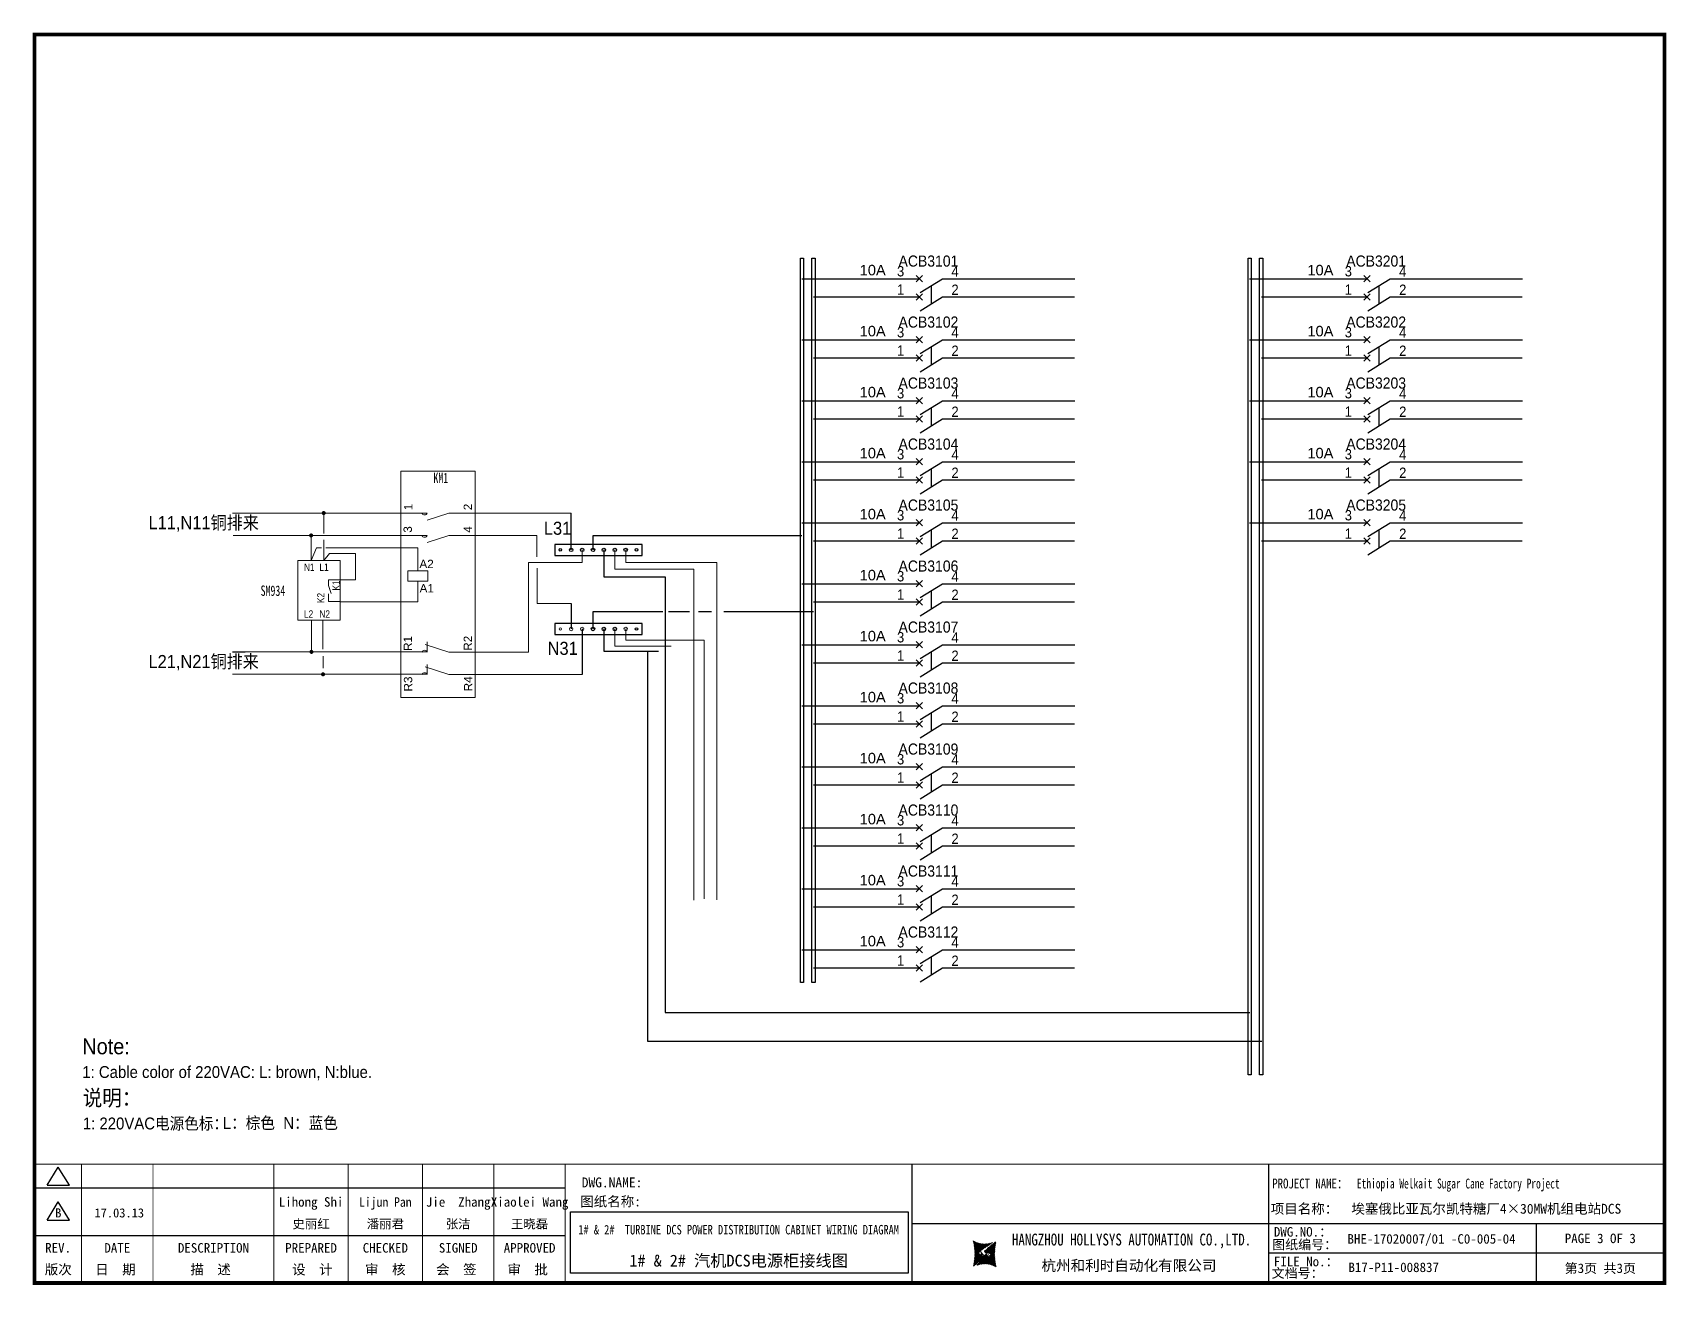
# Model space of a CAD drawing. Extents: x 81444 to 119867, y -54538 to -29386.
# Drawn here: x 101411 to 105536, y -54507 to -51344 of the extents above; entities that cross this region are included whole.
import ezdxf
from ezdxf.enums import TextEntityAlignment as Align
from ezdxf.lldxf.tags import DXFTag

# ---------------------------------------------------------------- set-up
doc = ezdxf.new("R2010")
doc.units = 0
doc.header["$LTSCALE"] = 100
doc.header["$MEASUREMENT"] = 0
doc.linetypes.add('ACAD_ISO02W100', pattern=[15, 12, -3])
for name, color, linetype in [('t', 1, 'Continuous'), ('标准图框及表格', 7, 'Continuous'), ('空气开关', 7, 'Continuous')]:
    doc.layers.add(name, color=color, linetype=linetype)
for name, color, linetype, lineweight in [('注释', 130, 'Continuous', 20), ('粗实线', 7, 'Continuous', 20), ('细实线', 7, 'Continuous', 20)]:
    doc.layers.add(name, color=color, linetype=linetype, lineweight=lineweight)
doc.styles.add('HZ', font='arial.ttf', dxfattribs={"width": 0.7})
doc.styles.get("Standard").update_dxf_attribs({"font": ''})
doc.styles.get('Standard').set_extended_font_data('SimSun')
tags = doc.linetypes.add('CENTER', pattern=[2, 1.25, -0.25, 0.25, -0.25]).pattern_tags.tags
tags[10:11] = [DXFTag(74, 4), DXFTag(75, 0), DXFTag(340, '0'), DXFTag(46, 1.0), DXFTag(50, 0.0), DXFTag(44, 0.0), DXFTag(45, 0.0)]
tags[8:9] = [DXFTag(74, 4), DXFTag(75, 0), DXFTag(340, '0'), DXFTag(46, 1.0), DXFTag(50, 0.0), DXFTag(44, 0.0), DXFTag(45, 0.0)]
tags[6:7] = [DXFTag(74, 4), DXFTag(75, 0), DXFTag(340, '0'), DXFTag(46, 1.0), DXFTag(50, 0.0), DXFTag(44, 0.0), DXFTag(45, 0.0)]
tags[4:5] = [DXFTag(74, 4), DXFTag(75, 0), DXFTag(340, '0'), DXFTag(46, 1.0), DXFTag(50, 0.0), DXFTag(44, 0.0), DXFTag(45, 0.0)]
pattern_1 = [(45, (0, 0), (-0.736262898216564, 0.7362628982165641), [])]

msp = doc.modelspace()

# ---------------------------------------------------------------- texts
at = {"style": 'HZ', "width": 0.9}
for s, p in [('L11,N11铜排来', (101703.3147639873, -52597.8732614037)), ('L31', (102701.65465802, -52611.93380568759)), ('N31', (102711.1727954039, -52915.15529058405)), ('L21,N21铜排来', (101703.3147639873, -52948.42828679676))]:
    msp.add_text(s, height=33, dxfattribs=at).set_placement(p)
at = {"color": 3, "style": 'HZ', "width": 0.9}
for s, height, p in [('Note:', 40, (101536.0626065976, -53923.54601452268)), ('1: Cable color of 220VAC: L: brown, N:blue.', 30, (101536.0626065976, -53983.29145081011)), ('说明：', 40, (101537.4800551794, -54053.43017869872)), ('说明：', 40, (101537.4800551794, -54053.43017869872)), ('1: 220VAC电源色标：', 30, (101537.4800551794, -54113.17561498615)), ('L：棕色', 30, (101891.1363880333, -54111.74399262738)), ('N：蓝色', 30, (102043.7538569212, -54111.74415517827))]:
    msp.add_text(s, height=height, dxfattribs=at).set_placement(p)
at = {"layer": '注释', "color": 0, "style": 'HZ'}
for s, p in [('1', (102369.9332712329, -52549.98225144119)), ('2', (102520.300601193, -52549.98225144119)), ('3', (102368.4473976018, -52606.76239628191)), ('4', (102520.1596252332, -52606.76239628191)), ('R1', (102368.6743366421, -52905.19405081778)), ('R2', (102520.3865642734, -52904.70460721545)), ('R3', (102369.3800564926, -53007.64405704683)), ('R4', (102521.0922841239, -53007.18561742918))]:
    msp.add_text(s, height=21.182, rotation=90, dxfattribs=at).set_placement(p)
for s, p in [('A2', (102387.419216486, -52696.19198817162)), ('A1', (102387.8367654434, -52757.60602733291))]:
    msp.add_text(s, height=21.182, dxfattribs=at).set_placement(p)
at = {"layer": '注释', "color": 0, "style": 'HZ', "width": 0.8}
for s, p in [('N1', (102095.9659475397, -52703.19339248654)), ('L1', (102134.9703001448, -52703.19339248654)), ('L2', (102095.9659475397, -52821.40382471657)), ('N2', (102134.9703001448, -52821.40382471657))]:
    msp.add_text(s, height=18.69, dxfattribs=at).set_placement(p)
for s, p in [('K2', (102147.6944419907, -52784.26200128277)), ('K1', (102186.3348133013, -52752.80351968098))]:
    msp.add_text(s, height=18.69, rotation=90, dxfattribs=at).set_placement(p)
at = {"layer": '注释', "color": 0, "linetype": 'ACAD_ISO02W100', "char_height": 26.166, "width": 74.02057166664528, "attachment_point": 1, "style": 'HZ'}
for s, insert in [('{\\fsimsun|b0|i0|c134|p54;\\C7;KM1}', (102422.7798972982, -52455.41550611259)), ('{\\fsimsun|b0|i0|c134|p54;\\C7;SM934}', (101986.4077028361, -52740.01591879001))]:
    msp.add_mtext(s, dxfattribs=dict(at, insert=insert))
at = {"layer": '空气开关', "style": 'HZ', "width": 0.9}
for s, p in [('3', (103593.476935935, -51959.71461637286)), ('4', (103730.8894355174, -51960.17278080579)), ('3', (104724.0206975917, -51959.71461637286)), ('4', (104861.4331971741, -51960.17278080579)), ('1', (103593.476935935, -52005.82625180436)), ('2', (103730.8894355174, -52006.28441623729)), ('1', (104724.0206975917, -52005.82625180436)), ('2', (104861.4331971741, -52006.28441623729)), ('3', (103593.476935935, -52113.71461637286)), ('4', (103730.8894355174, -52114.17278080579)), ('3', (104724.0206975917, -52113.71461637286)), ('4', (104861.4331971741, -52114.17278080579)), ('1', (103593.476935935, -52159.82625180436)), ('2', (103730.8894355174, -52160.28441623729)), ('1', (104724.0206975917, -52159.82625180436)), ('2', (104861.4331971741, -52160.28441623729)), ('3', (103593.476935935, -52267.71461637286)), ('4', (103730.8894355174, -52268.17278080579)), ('3', (104724.0206975917, -52267.71461637286)), ('4', (104861.4331971741, -52268.17278080579)), ('1', (103593.476935935, -52313.82625180436)), ('2', (103730.8894355174, -52314.28441623729)), ('1', (104724.0206975917, -52313.82625180436)), ('2', (104861.4331971741, -52314.28441623729)), ('3', (103593.476935935, -52421.71461637286)), ('4', (103730.8894355174, -52422.17278080579)), ('3', (104724.0206975917, -52421.71461637286)), ('4', (104861.4331971741, -52422.17278080579)), ('1', (103593.476935935, -52467.82625180436)), ('2', (103730.8894355174, -52468.28441623729)), ('1', (104724.0206975917, -52467.82625180436)), ('2', (104861.4331971741, -52468.28441623729)), ('3', (103593.476935935, -52575.71461637286)), ('4', (103730.8894355174, -52576.17278080579)), ('3', (104724.0206975917, -52575.71461637286)), ('4', (104861.4331971741, -52576.17278080579)), ('1', (103593.476935935, -52621.82625180436)), ('2', (103730.8894355174, -52622.28441623729)), ('1', (104724.0206975917, -52621.82625180436)), ('2', (104861.4331971741, -52622.28441623729)), ('3', (103593.476935935, -52729.71461637286)), ('4', (103730.8894355174, -52730.17278080579)), ('1', (103593.476935935, -52775.82625180436)), ('2', (103730.8894355174, -52776.28441623729)), ('3', (103593.476935935, -52883.71461637289)), ('4', (103730.8894355174, -52884.17278080579)), ('1', (103593.476935935, -52929.82625180436)), ('2', (103730.8894355174, -52930.28441623729)), ('3', (103593.476935935, -53037.71461637289)), ('4', (103730.8894355174, -53038.17278080579)), ('1', (103593.476935935, -53083.82625180436)), ('2', (103730.8894355174, -53084.28441623729)), ('3', (103593.476935935, -53191.71461637289)), ('4', (103730.8894355174, -53192.17278080579)), ('1', (103593.476935935, -53237.82625180436)), ('2', (103730.8894355174, -53238.28441623729)), ('3', (103593.476935935, -53345.71461637289)), ('4', (103730.8894355174, -53346.17278080579)), ('1', (103593.476935935, -53391.82625180436)), ('2', (103730.8894355174, -53392.28441623729)), ('3', (103593.476935935, -53499.71461637289)), ('4', (103730.8894355174, -53500.17278080579)), ('1', (103593.476935935, -53545.82625180436)), ('2', (103730.8894355174, -53546.28441623729)), ('3', (103593.476935935, -53653.71461637289)), ('4', (103730.8894355174, -53654.17278080579)), ('1', (103593.476935935, -53699.82625180436)), ('2', (103730.8894355174, -53700.28441623729))]:
    msp.add_text(s, height=26.00961058081033, dxfattribs=at).set_placement(p)

# ---------------------------------------------------------------- blocks, each defined once
blk = doc.blocks.new('供电端子')
at = {"style": 'HZ', "width": 0.7}
blk.add_attdef('供电端子', (0, 0), '', height=17, dxfattribs=at)
blk = doc.blocks.new('图框')
at = {"layer": '标准图框及表格'}
h = blk.add_hatch(dxfattribs=at)
h.set_pattern_fill('ANSI31', color=5, scale=8.329863809039892, style=0)
h.set_pattern_definition(pattern_1)
edge = h.paths.add_edge_path()
edge.add_arc((2399.257256036391, -2998.153851416566), 55.18534773488954, 238.1092081981581, 291.6531626184834)
edge.add_line((2419.619937407027, -3049.445018414634), (2388.525499730735, -3070.242821799802))
edge.add_arc((2238.907377712399, -3078.328790578547), 135.3602868968974, 346.3915348661821, 374.2500326978034)
edge.add_line((2370.467593623529, -3110.177132109857), (2397.50623789792, -3087.85242802291))
edge.add_line((2391.339199201146, -3080.281448750429), (2396.143986595598, -3080.898839897796))
edge.add_spline(control_points=[(2397.470018868538, -3087.887634953957), (2398.35948137939, -3087.023080631327), (2399.970992452319, -3085.456697735681), (2399.869182150054, -3081.252294174519), (2397.426500162081, -3081.012803431273), (2396.121921064187, -3080.884897048199)], knot_values=[0, 0, 0, 0, 6.844331067525468, 12.40042740766005, 18.76924275352248, 18.76924275352248, 18.76924275352248, 18.76924275352248], weights=[1, 1, 1, 1, 1, 1], degree=3, periodic=0)
edge.add_spline(control_points=[(2388.515363058686, -3070.265433304907), (2387.789374929038, -3070.86905758363), (2386.478198365832, -3071.959237952229), (2385.544096281083, -3073.38263759949), (2385.127199159644, -3074.017912079413)], knot_values=[0, 0, 0, 0, 5.253673658024614, 9.488438564008057, 9.488438564008057, 9.488438564008057, 9.488438564008057], weights=[1, 1, 1, 1, 1], degree=3, periodic=0)
edge.add_spline(control_points=[(2386.272665588534, -3072.281716856574), (2385.721471206634, -3072.905523096015), (2384.632427465753, -3074.386714445929), (2384.912828655535, -3077.72895088909), (2387.858851342782, -3079.895552619193), (2390.185443934519, -3080.145534927004), (2391.314573401905, -3080.266855002868)], knot_values=[10.66597461496156, 10.66597461496156, 10.66597461496156, 10.66597461496156, 18.97770399508879, 28.89455822145742, 41.119553648298, 52.64692538081317, 52.64692538081317, 52.64692538081317, 52.64692538081317], weights=[1, 1, 1, 1, 1, 1, 1], degree=3, periodic=0)
h = blk.add_hatch(dxfattribs=at)
h.set_pattern_fill('ANSI31', color=3, scale=8.329863809039892, style=0)
h.set_pattern_definition(pattern_1)
edge = h.paths.add_edge_path()
edge.add_line((2402.469732125144, -3075.776359090531), (2407.706041465404, -3076.440586092609))
edge.add_spline(control_points=[(2401.044493204623, -3068.769946203269), (2400.155030693568, -3069.634500525768), (2398.543519620813, -3071.200883421574), (2398.645329922932, -3075.40528698259), (2401.088011911052, -3075.644777725895), (2402.392591008975, -3075.772684108895)], knot_values=[0, 0, 0, 0, 6.844331067526932, 12.40042740766158, 18.76924275352342, 18.76924275352342, 18.76924275352342, 18.76924275352342], weights=[1, 1, 1, 1, 1, 1], degree=3, periodic=0)
edge.add_line((2428.046918449632, -3046.480449047325), (2401.008274175249, -3068.805153134272))
edge.add_spline(control_points=[(2412.625169549749, -3083.918607966574), (2413.015644598316, -3083.422785431954), (2413.86377905187, -3082.052674005965), (2413.601683417044, -3078.928630268005), (2410.655660730175, -3076.762028538062), (2408.329068138031, -3076.512046230251), (2407.199938671052, -3076.390726154226)], knot_values=[12.65408913243743, 12.65408913243743, 12.65408913243743, 12.65408913243743, 18.97770399508879, 28.89455822145742, 41.119553648298, 52.64692538081317, 52.64692538081317, 52.64692538081317, 52.64692538081317], weights=[1, 1, 1, 1, 1, 1, 1], degree=3, periodic=0)
edge.add_line((2411.626283690712, -3084.975693399283), (2412.781242849298, -3083.732051979769))
edge.add_line((2410.021343801694, -3086.399138189481), (2411.626283690712, -3084.975693399414))
edge.add_line((2378.894574665755, -3107.212562742519), (2409.989012342048, -3086.414759357351))
edge.add_arc((2399.257256036391, -3158.503729740543), 55.18534773488965, 58.10920819815809, 111.6531626184834)
edge.add_arc((2559.607134360383, -3078.328790578547), 135.360286896897, 166.3915348661823, 194.2500326978024)
at = {"color": 7}
for p, q in [((2215.642035047145, -2851.581424744189), (2215.642035047145, -3151.581424744189)), ((3115.642035047145, -2851.581424744189), (3115.642035047145, -3151.581424744189)), ((0, -2911.581424744189), (1340.158172602998, -2911.581424744189)), ((2215.642035047145, -3001.581424744189), (3115.642035047145, -3001.581424744189)), ((3115.642035047145, -3001.581424744189), (4115.642035047145, -3001.581424744189)), ((3791.785572043125, -3001.581424744189), (3791.785572043125, -3151.581424744189)), ((0, -3031.581424744189), (1340.158172602998, -3031.581424744189)), ((4115.642035047145, -3076.581424744189), (3115.642035047145, -3076.581424744189))]:
    blk.add_line(p, q, dxfattribs=at)
at = {"color": 7, "const_width": 3}
blk.add_lwpolyline([(4115.642035047145, -2851.581424744189), (0, -2851.581424744189)], dxfattribs=at)
at = {"layer": 't', "color": 7}
for p, q in [((31.94938321653171, -2904.992613363662), (59.89920926059131, -2859.122325316828)), ((87.8490353046218, -2904.992613363662), (59.89920926059131, -2859.122325316828)), ((31.94938321653171, -2904.992613363662), (87.8490353046218, -2904.992613363662)), ((31.94938321653171, -2992.977239491032), (59.89920926059131, -2947.106951444141)), ((87.8490353046218, -2992.977239491032), (59.89920926059131, -2947.106951444141)), ((31.94938321653171, -2992.977239491032), (87.8490353046218, -2992.977239491032))]:
    blk.add_line(p, q, dxfattribs=at)
at = {"layer": 't', "color": 7, "const_width": 9.61519705431492}
blk.add_lwpolyline([(4115.642035047145, -3151.581424744189), (4115.642035047145, 0), (0, 0), (0, -3151.581424744189)], close=True, dxfattribs=at)
at = {"layer": 't', "color": 7, "const_width": 2.40379926357873}
for points in [[(118.7653193609731, -2852.783324375967), (118.7653193609731, -3151.581424744189)], [(299.0502641293569, -2852.783324375967), (299.0502641293569, -3151.581424744189)], [(604.3883150879992, -2852.783324375967), (604.3883150879992, -3156.41304604568)], [(791.9882990770857, -2852.783324375967), (791.9882990770857, -3156.41304604568)], [(979.588283066143, -2852.783324375967), (979.588283066143, -3156.41304604568)], [(1159.873227834585, -2852.783324375967), (1159.873227834585, -3156.41304604568)], [(1340.158172602998, -2852.783324375967), (1340.158172602998, -3156.41304604568)]]:
    blk.add_lwpolyline(points, dxfattribs=at)
at = {"color": 7, "linetype": 'CENTER'}
for s, height, p in [('图纸编号：', 24, (3125.2212882557, -3066.664538382978)), ('杭州和利时自动化有限公司', 27, (2542.549152440595, -3121.114498389041)), ('文档号：', 24, (3124.032392707933, -3138.728717091954))]:
    blk.add_text(s, height=height, dxfattribs=at).set_placement(p)
at = {"color": 7, "flags": 8}
for tag, p, height in [('DWG.NAME:', (1381.636459220965, -2910.37952511241), 25), ('PROJECTNAME:', (3125.480185663539, -2912.807924402037), 24), ('PROJECTNAME：', (3339.10867075545, -2913.108539231762), 25), ('DWG.NO.:', (3128.186172261583, -3030.402470643486), 24), ('图纸编号', (3315.362718925957, -3052.404678158069), 24), ('FILENO.:', (3128.672545599984, -3106.104124450346), 24), ('文档号', (3317.726365529132, -3124.132485953713), 24)]:
    blk.add_attdef(tag, p, '', height=height, dxfattribs=at)
for tag, height, p in [('A', 23, (59.89920926059131, -2974.881554149018)), ('设计时间', 23, (213.8658221408186, -2974.881554149018)), ('RENLIU', 24, (698.1883070825425, -2950.380597809435)), ('SHUFENWANG', 24, (885.7882910716289, -2950.380597809435)), ('FANGHOU', 24, (1069.730755450379, -2950.380597809435)), ('DANDANLI', 24, (1250.015700218792, -2950.380597809435)), ('刘仁', 23, (698.1883070825425, -3002.188376027443)), ('王姝芬', 23, (885.7882910716289, -3002.188376027443)), ('侯方', 23, (1069.730755450379, -3002.188376027443)), ('李丹丹', 23, (1250.015700218792, -3002.188376027443)), ('#10STATIONONTROLCABINETCOVER', 30, (1777.900103825072, -3017.182374560078)), ('REV.', 24, (59.38265968048654, -3063.048954873535)), ('DATE', 24, (208.907791745165, -3063.048954873535)), ('DESCRIPTION', 24, (451.7192896086781, -3063.048954873535)), ('PREPARED', 24, (698.1883070825425, -3063.048954873535)), ('CHECKED', 24, (885.7882910716144, -3063.048954873535)), ('SIGNED', 24, (1069.730755450364, -3063.048954873535)), ('APPROVED', 24, (1250.015700218792, -3063.048954873535)), ('PAGEXOFX', 24, (3953.713803545135, -3039.081424744189)), ('图纸名称', 30, (1777.900103825072, -3094.695064044037)), ('第几页共几页', 24, (3953.713803545135, -3114.081424744189))]:
    blk.add_attdef(tag, text='', height=height, dxfattribs=at).set_placement(p, align=Align.MIDDLE)
for tag, p in [('图纸名称:', (1377.81237181677, -2965.923337057193)), ('项目名称：', (3121.562334825969, -2984.305160940257)), ('项目名称：', (3325.036680579346, -2984.305160940257))]:
    blk.add_attdef(tag, text='', height=25, dxfattribs=at).set_placement(p, align=Align.BOTTOM_LEFT)
at = {"color": 7, "width": 0.8, "flags": 8}
blk.add_attdef('HANGZHOUHOLLYSYSAUTOMATIONCO.,LTD.', text='', height=24, dxfattribs=at).set_placement((2770.082304289484, -3045.714803244191), align=Align.MIDDLE)
at = {"layer": 't', "color": 7}
for s, p in [('版次', (59.89920926059131, -3117.600441270843)), ('日  期', (204.1999693705875, -3117.600441270843)), ('描  述', (444.4895954714448, -3117.600441270843)), ('设  计', (701.4970341851513, -3117.600441270843)), ('审  核', (885.5947788425256, -3117.600441270843)), ('会  签', (1065.022933075787, -3117.600441270843)), ('审  批', (1245.3078778442, -3117.600441270843))]:
    blk.add_text(s, height=25, dxfattribs=at).set_placement(p, align=Align.MIDDLE_CENTER)
at = {"layer": '标准图框及表格', "color": 5, "style": 'HZ'}
for s, p in [('pgqh', (2373.884875617339, -3059.677228196226)), ('hollilas', (2374.051901626051, -3085.968484618272))]:
    blk.add_text(s, height=5.205656721233694, dxfattribs=at).set_placement(p)
at = {"layer": '标准图框及表格', "color": 3, "style": 'HZ'}
for s, height, p in [('auto', 8.676094535389492, (2400.907127263781, -3074.200036411981)), ('hollysys', 4.338047267694746, (2402.5381050141, -3099.731461394062))]:
    blk.add_text(s, height=height, dxfattribs=at).set_placement(p)

# ---------------------------------------------------------------- linework, layer by layer
at = {"color": 43}
for p, q in [((103353.2220904838, -51965.40957869508), (103649.886704113, -51965.40957869508)), ((103708.4404354242, -51965.40957869508), (104042.1358975704, -51965.40957869508)), ((104483.7658521405, -51965.40957869508), (104780.4304657697, -51965.40957869508)), ((104838.9841970809, -51965.40957869508), (105172.6796592271, -51965.40957869508)), ((103353.2220904838, -52119.40957869508), (103649.886704113, -52119.40957869508)), ((103708.4404354242, -52119.40957869508), (104042.1358975704, -52119.40957869508)), ((104483.7658521405, -52119.40957869508), (104780.4304657697, -52119.40957869508)), ((104838.9841970809, -52119.40957869508), (105172.6796592271, -52119.40957869508)), ((103353.2220904838, -52273.40957869508), (103649.886704113, -52273.40957869508)), ((103708.4404354242, -52273.40957869508), (104042.1358975704, -52273.40957869508)), ((104483.7658521405, -52273.40957869508), (104780.4304657697, -52273.40957869508)), ((104838.9841970809, -52273.40957869508), (105172.6796592271, -52273.40957869508)), ((103353.2220904838, -52427.40957869508), (103649.886704113, -52427.40957869508)), ((103708.4404354242, -52427.40957869508), (104042.1358975704, -52427.40957869508)), ((104483.7658521405, -52427.40957869508), (104780.4304657697, -52427.40957869508)), ((104838.9841970809, -52427.40957869508), (105172.6796592271, -52427.40957869508)), ((102770.7720904837, -52650.15957869508), (102770.7720904837, -52557.36795271595)), ((103353.2220904838, -52581.40957869508), (103649.886704113, -52581.40957869508)), ((103708.4404354242, -52581.40957869508), (104042.1358975704, -52581.40957869508)), ((104483.7658521405, -52581.40957869508), (104780.4304657697, -52581.40957869508)), ((104838.9841970809, -52581.40957869508), (105172.6796592271, -52581.40957869508)), ((102825.7720904837, -52650.15957869508), (102825.7720904837, -52613.85957869509)), ((102825.7720904837, -52613.85957869509), (102997.982213378, -52613.85957869509)), ((102970.482213378, -52613.85957869509), (103353.2220904838, -52613.85957869509)), ((102853.2720904837, -52650.15957869508), (102853.2720904837, -52717.97825633764)), ((102853.2720904837, -52717.97825633764), (102984.7335918425, -52717.97825633764)), ((102967.754556003, -52717.97825633764), (103007.8220904838, -52717.97825633764)), ((103007.8220904838, -52717.97825633764), (103007.8220904838, -53086.85957869509)), ((103353.2220904838, -52735.40957869508), (103649.886704113, -52735.40957869508)), ((103708.4404354242, -52735.40957869508), (104042.1358975704, -52735.40957869508)), ((101915.4769849664, -52907.63635492433), (101947.6852952714, -52907.63635492433)), ((103353.2220904838, -52889.40957869508), (103649.886704113, -52889.40957869508)), ((103708.4404354242, -52889.40957869508), (104042.1358975704, -52889.40957869508)), ((103353.2220904838, -53043.40957869508), (103649.886704113, -53043.40957869508)), ((103708.4404354242, -53043.40957869508), (104042.1358975704, -53043.40957869508)), ((103007.8220904838, -53086.85957869509), (103007.8220904838, -53817.6823253989)), ((103353.2220904838, -53197.40957869508), (103649.886704113, -53197.40957869508)), ((103708.4404354242, -53197.40957869508), (104042.1358975704, -53197.40957869508)), ((103353.2220904838, -53351.40957869508), (103649.886704113, -53351.40957869508)), ((103708.4404354242, -53351.40957869508), (104042.1358975704, -53351.40957869508)), ((103353.2220904838, -53505.40957869508), (103649.886704113, -53505.40957869508)), ((103708.4404354242, -53505.40957869508), (104042.1358975704, -53505.40957869508)), ((103353.2220904838, -53659.40957869508), (103649.886704113, -53659.40957869508)), ((103708.4404354242, -53659.40957869508), (104042.1358975704, -53659.40957869508)), ((103007.8220904838, -53817.6823253989), (104484.6548201218, -53817.6823253989))]:
    msp.add_line(p, q, dxfattribs=at)
at = {"color": 6}
for p, q in [((103657.9785829603, -51973.50145754241), (103641.7948252656, -51957.31769984774)), ((103641.7948252656, -51973.50145754241), (103657.9785829603, -51957.31769984774)), ((103651.968760488, -52000.19756487271), (103708.4404354242, -51965.40957869508)), ((104788.5223446171, -51973.50145754241), (104772.3385869224, -51957.31769984774)), ((104772.3385869224, -51973.50145754241), (104788.5223446171, -51957.31769984774)), ((104782.5125221448, -52000.19756487271), (104838.9841970809, -51965.40957869508)), ((103641.7948252656, -52019.61309297392), (103657.9785829603, -52003.42933527924)), ((103657.9785829603, -52019.61309297392), (103641.7948252656, -52003.42933527924)), ((103651.968760488, -52046.30920030421), (103708.4404354242, -52011.52121412658)), ((104772.3385869224, -52019.61309297392), (104788.5223446171, -52003.42933527924)), ((104788.5223446171, -52019.61309297392), (104772.3385869224, -52003.42933527924)), ((104782.5125221448, -52046.30920030421), (104838.9841970809, -52011.52121412658)), ((103657.9785829603, -52127.50145754241), (103641.7948252656, -52111.31769984774)), ((103641.7948252656, -52127.50145754241), (103657.9785829603, -52111.31769984774)), ((103651.968760488, -52154.19756487271), (103708.4404354242, -52119.40957869508)), ((104788.5223446171, -52127.50145754241), (104772.3385869224, -52111.31769984774)), ((104772.3385869224, -52127.50145754241), (104788.5223446171, -52111.31769984774)), ((104782.5125221448, -52154.19756487271), (104838.9841970809, -52119.40957869508)), ((103657.9785829603, -52173.61309297392), (103641.7948252656, -52157.42933527924)), ((103641.7948252656, -52173.61309297392), (103657.9785829603, -52157.42933527924)), ((103651.968760488, -52200.30920030421), (103708.4404354242, -52165.52121412658)), ((104788.5223446171, -52173.61309297392), (104772.3385869224, -52157.42933527924)), ((104772.3385869224, -52173.61309297392), (104788.5223446171, -52157.42933527924)), ((104782.5125221448, -52200.30920030421), (104838.9841970809, -52165.52121412658)), ((103641.7948252656, -52281.50145754241), (103657.9785829603, -52265.31769984774)), ((103657.9785829603, -52281.50145754241), (103641.7948252656, -52265.31769984774)), ((104772.3385869224, -52281.50145754241), (104788.5223446171, -52265.31769984774)), ((104788.5223446171, -52281.50145754241), (104772.3385869224, -52265.31769984774)), ((103651.968760488, -52308.19756487271), (103708.4404354242, -52273.40957869508)), ((104782.5125221448, -52308.19756487271), (104838.9841970809, -52273.40957869508)), ((103641.7948252656, -52327.61309297392), (103657.9785829603, -52311.42933527924)), ((103657.9785829603, -52327.61309297392), (103641.7948252656, -52311.42933527924)), ((103651.968760488, -52354.30920030421), (103708.4404354242, -52319.52121412658)), ((104772.3385869224, -52327.61309297392), (104788.5223446171, -52311.42933527924)), ((104788.5223446171, -52327.61309297392), (104772.3385869224, -52311.42933527924)), ((104782.5125221448, -52354.30920030421), (104838.9841970809, -52319.52121412658)), ((103657.9785829603, -52435.50145754241), (103641.7948252656, -52419.31769984774)), ((103641.7948252656, -52435.50145754241), (103657.9785829603, -52419.31769984774)), ((103651.968760488, -52462.19756487271), (103708.4404354242, -52427.40957869508)), ((104788.5223446171, -52435.50145754241), (104772.3385869224, -52419.31769984774)), ((104772.3385869224, -52435.50145754241), (104788.5223446171, -52419.31769984774)), ((104782.5125221448, -52462.19756487271), (104838.9841970809, -52427.40957869508)), ((103657.9785829603, -52481.61309297392), (103641.7948252656, -52465.42933527924)), ((103641.7948252656, -52481.61309297392), (103657.9785829603, -52465.42933527924)), ((104788.5223446171, -52481.61309297392), (104772.3385869224, -52465.42933527924)), ((104772.3385869224, -52481.61309297392), (104788.5223446171, -52465.42933527924)), ((103651.968760488, -52508.30920030421), (103708.4404354242, -52473.52121412658)), ((104782.5125221448, -52508.30920030421), (104838.9841970809, -52473.52121412658)), ((103641.7948252656, -52589.50145754241), (103657.9785829603, -52573.31769984774)), ((103657.9785829603, -52589.50145754241), (103641.7948252656, -52573.31769984774)), ((103651.968760488, -52616.19756487271), (103708.4404354242, -52581.40957869508)), ((104772.3385869224, -52589.50145754241), (104788.5223446171, -52573.31769984774)), ((104788.5223446171, -52589.50145754241), (104772.3385869224, -52573.31769984774)), ((104782.5125221448, -52616.19756487271), (104838.9841970809, -52581.40957869508)), ((103641.7948252656, -52635.61309297392), (103657.9785829603, -52619.42933527924)), ((103657.9785829603, -52635.61309297392), (103641.7948252656, -52619.42933527924)), ((103651.968760488, -52662.30920030421), (103708.4404354242, -52627.52121412658)), ((104772.3385869224, -52635.61309297392), (104788.5223446171, -52619.42933527924)), ((104788.5223446171, -52635.61309297392), (104772.3385869224, -52619.42933527924)), ((104782.5125221448, -52662.30920030421), (104838.9841970809, -52627.52121412658)), ((103657.9785829603, -52743.50145754241), (103641.7948252656, -52727.31769984774)), ((103641.7948252656, -52743.50145754241), (103657.9785829603, -52727.31769984774)), ((103651.968760488, -52770.19756487271), (103708.4404354242, -52735.40957869508)), ((103657.9785829603, -52789.61309297392), (103641.7948252656, -52773.42933527924)), ((103641.7948252656, -52789.61309297392), (103657.9785829603, -52773.42933527924)), ((103651.968760488, -52816.30920030421), (103708.4404354242, -52781.52121412658)), ((103657.9785829603, -52897.50145754241), (103641.7948252656, -52881.31769984774)), ((103641.7948252656, -52897.50145754241), (103657.9785829603, -52881.31769984774)), ((103651.968760488, -52924.19756487271), (103708.4404354242, -52889.40957869508)), ((103657.9785829603, -52943.61309297392), (103641.7948252656, -52927.42933527924)), ((103641.7948252656, -52943.61309297392), (103657.9785829603, -52927.42933527924)), ((103651.968760488, -52970.30920030421), (103708.4404354242, -52935.52121412658)), ((103641.7948252656, -53051.50145754241), (103657.9785829603, -53035.31769984774)), ((103657.9785829603, -53051.50145754241), (103641.7948252656, -53035.31769984774)), ((103651.968760488, -53078.19756487271), (103708.4404354242, -53043.40957869508)), ((103641.7948252656, -53097.61309297392), (103657.9785829603, -53081.42933527924)), ((103657.9785829603, -53097.61309297392), (103641.7948252656, -53081.42933527924)), ((103651.968760488, -53124.30920030421), (103708.4404354242, -53089.52121412658)), ((103657.9785829603, -53205.50145754241), (103641.7948252656, -53189.31769984774)), ((103641.7948252656, -53205.50145754241), (103657.9785829603, -53189.31769984774)), ((103651.968760488, -53232.19756487271), (103708.4404354242, -53197.40957869508)), ((103657.9785829603, -53251.61309297392), (103641.7948252656, -53235.42933527924)), ((103641.7948252656, -53251.61309297392), (103657.9785829603, -53235.42933527924)), ((103651.968760488, -53278.30920030421), (103708.4404354242, -53243.52121412658)), ((103657.9785829603, -53359.50145754241), (103641.7948252656, -53343.31769984774)), ((103641.7948252656, -53359.50145754241), (103657.9785829603, -53343.31769984774)), ((103651.968760488, -53386.19756487271), (103708.4404354242, -53351.40957869508)), ((103657.9785829603, -53405.61309297392), (103641.7948252656, -53389.42933527924)), ((103641.7948252656, -53405.61309297392), (103657.9785829603, -53389.42933527924)), ((103651.968760488, -53432.30920030421), (103708.4404354242, -53397.52121412658)), ((103657.9785829603, -53513.50145754241), (103641.7948252656, -53497.31769984774)), ((103641.7948252656, -53513.50145754241), (103657.9785829603, -53497.31769984774)), ((103657.9785829603, -53559.61309297392), (103641.7948252656, -53543.42933527924)), ((103641.7948252656, -53559.61309297392), (103657.9785829603, -53543.42933527924)), ((103651.968760488, -53540.19756487271), (103708.4404354242, -53505.40957869508)), ((103651.968760488, -53586.30920030421), (103708.4404354242, -53551.52121412658)), ((103641.7948252656, -53667.50145754241), (103657.9785829603, -53651.31769984774)), ((103657.9785829603, -53667.50145754241), (103641.7948252656, -53651.31769984774)), ((103651.968760488, -53694.19756487271), (103708.4404354242, -53659.40957869508)), ((103641.7948252656, -53713.61309297392), (103657.9785829603, -53697.42933527924)), ((103657.9785829603, -53713.61309297392), (103641.7948252656, -53697.42933527924)), ((103651.968760488, -53740.30920030421), (103708.4404354242, -53705.52121412658))]:
    msp.add_line(p, q, dxfattribs=at)
at = {"color": 5}
for p, q in [((103382.9220904838, -52011.52121412658), (103649.886704113, -52011.52121412658)), ((103708.4404354242, -52011.52121412658), (104041.5462479052, -52011.52121412658)), ((104513.4658521405, -52011.52121412658), (104780.4304657697, -52011.52121412658)), ((104838.9841970809, -52011.52121412658), (105172.090009562, -52011.52121412658)), ((103382.9220904838, -52165.52121412658), (103649.886704113, -52165.52121412658)), ((103708.4404354242, -52165.52121412658), (104041.5462479052, -52165.52121412658)), ((104513.4658521405, -52165.52121412658), (104780.4304657697, -52165.52121412658)), ((104838.9841970809, -52165.52121412658), (105172.090009562, -52165.52121412658)), ((103382.9220904838, -52319.52121412658), (103649.886704113, -52319.52121412658)), ((103708.4404354242, -52319.52121412658), (104041.5462479052, -52319.52121412658)), ((104513.4658521405, -52319.52121412658), (104780.4304657697, -52319.52121412658)), ((104838.9841970809, -52319.52121412658), (105172.090009562, -52319.52121412658)), ((103382.9220904838, -52473.52121412658), (103649.886704113, -52473.52121412658)), ((103708.4404354242, -52473.52121412658), (104041.5462479052, -52473.52121412658)), ((104513.4658521405, -52473.52121412658), (104780.4304657697, -52473.52121412658)), ((104838.9841970809, -52473.52121412658), (105172.090009562, -52473.52121412658)), ((103382.9220904838, -52627.52121412658), (103649.886704113, -52627.52121412658)), ((103708.4404354242, -52627.52121412658), (104041.5462479052, -52627.52121412658)), ((104513.4658521405, -52627.52121412658), (104780.4304657697, -52627.52121412658)), ((104838.9841970809, -52627.52121412658), (105172.090009562, -52627.52121412658)), ((102770.7720904837, -52785.45300757098), (102770.7720904837, -52849.8095786951)), ((103382.9220904838, -52781.52121412658), (103649.886704113, -52781.52121412658)), ((103708.4404354242, -52781.52121412658), (104041.5462479052, -52781.52121412658)), ((102825.7720904837, -52849.8095786951), (102825.7720904837, -52805.25957869508)), ((102825.7720904837, -52805.25957869508), (102944.192809944, -52805.25957869508)), ((102916.692809944, -52805.25957869508), (103002.3220904838, -52805.25957869508)), ((103016.6220904838, -52805.25957869508), (103069.6527209796, -52805.25957869508)), ((103092.3241589012, -52805.25957869508), (103125.413492353, -52805.25957869508)), ((103155.9632549524, -52805.25957869508), (103382.9220904838, -52805.25957869508)), ((102798.2720904837, -52849.8095786951), (102798.2720904837, -52964.47721292447)), ((102853.2720904837, -52849.8095786951), (102853.2720904837, -52906.13189989119)), ((102853.2720904837, -52906.13189989119), (102990.7720904837, -52906.13189989119)), ((102963.2720904837, -52906.13189989119), (102963.2720904837, -53086.3095786951)), ((103382.9220904838, -52935.52121412658), (103649.886704113, -52935.52121412658)), ((103708.4404354242, -52935.52121412658), (104041.5462479052, -52935.52121412658)), ((102963.2720904837, -53086.3095786951), (102963.2720904837, -53890.38031647337)), ((103382.9220904838, -53089.52121412658), (103649.886704113, -53089.52121412658)), ((103708.4404354242, -53089.52121412658), (104041.5462479052, -53089.52121412658)), ((103382.9220904838, -53243.52121412658), (103649.886704113, -53243.52121412658)), ((103708.4404354242, -53243.52121412658), (104041.5462479052, -53243.52121412658)), ((103382.9220904838, -53397.52121412658), (103649.886704113, -53397.52121412658)), ((103708.4404354242, -53397.52121412658), (104041.5462479052, -53397.52121412658)), ((103382.9220904838, -53551.52121412658), (103649.886704113, -53551.52121412658)), ((103708.4404354242, -53551.52121412658), (104041.5462479052, -53551.52121412658)), ((103382.9220904838, -53705.52121412658), (103649.886704113, -53705.52121412658)), ((103708.4404354242, -53705.52121412658), (104041.5462479052, -53705.52121412658)), ((102963.2720904837, -53890.38031647337), (104514.4067580496, -53890.38031647337))]:
    msp.add_line(p, q, dxfattribs=at)
at = {"color": 5, "lineweight": 0}
for p, q in [((102113.7395680012, -52676.79515896423), (102127.9255720791, -52644.57368131577)), ((102127.9255720791, -52644.57368131577), (102140.4093439936, -52644.57368131577)), ((102151.2281877171, -52644.57368131577), (102383.3688394113, -52644.57368131577))]:
    msp.add_line(p, q, dxfattribs=at)
at = {"color": 43, "lineweight": 0}
for p, q in [((102160.3612874506, -52658.89101267747), (102145.7101038006, -52676.79515896423)), ((102225.8551777349, -52658.89101267747), (102160.3612874506, -52658.89101267747)), ((102225.8551777349, -52725.99116300204), (102225.8551777349, -52658.89101267747)), ((102187.6271893607, -52725.99116300204), (102225.8551777349, -52725.99116300204))]:
    msp.add_line(p, q, dxfattribs=at)
at = {"color": 43}
for points in [[(103357.2093768074, -51913.7095786951), (103357.2093768074, -53742.53755612916), (103349.3720904838, -53742.53755612916), (103349.3720904838, -51913.7095786951)], [(104487.7531384642, -51913.7095786951), (104487.7531384642, -53975.47392505649), (104479.9158521405, -53975.47392505649), (104479.9158521405, -51913.7095786951)], [(102729.5220904837, -52663.90957869508), (102949.5220904837, -52663.90957869508), (102949.5220904837, -52636.40957869508), (102729.5220904837, -52636.40957869508)]]:
    msp.add_lwpolyline(points, close=True, dxfattribs=at)
at = {"color": 5}
for points in [[(103386.3593768074, -51913.7095786951), (103386.3593768074, -53742.53755612916), (103378.5220904837, -53742.53755612916), (103378.5220904837, -51913.7095786951)], [(104516.9031384641, -51913.7095786951), (104516.9031384641, -53975.47392505649), (104509.0658521405, -53975.47392505649), (104509.0658521405, -51913.7095786951)], [(102729.5220904837, -52863.5595786951), (102949.5220904837, -52863.5595786951), (102949.5220904837, -52836.0595786951), (102729.5220904837, -52836.0595786951)]]:
    msp.add_lwpolyline(points, close=True, dxfattribs=at)
at = {"color": 1}
msp.add_lwpolyline([(102769.2201366773, -54321.40899988252), (103621.7372166763, -54321.40899988252), (103621.7372166763, -54476.36329227171), (102769.2201366773, -54476.36329227171)], close=True, dxfattribs=at)
for centre, radius in [((102743.2720904837, -52650.15957869508), 3.3), ((102770.7720904837, -52650.15957869508), 4.4), ((102798.2720904837, -52650.15957869508), 4.4), ((102825.7720904837, -52650.15957869508), 4.4), ((102853.2720904837, -52650.15957869508), 4.4), ((102880.7720904837, -52650.15957869508), 4.4), ((102908.2720904837, -52650.15957869508), 4.4), ((102935.7720904837, -52650.15957869508), 3.3), ((102825.7720904837, -52849.8095786951), 4.4), ((102853.2720904837, -52849.8095786951), 4.4), ((102880.7720904837, -52849.8095786951), 4.4), ((102935.7720904837, -52849.8095786951), 3.3)]:
    msp.add_circle(centre, radius)
at = {"lineweight": 20}
for centre, radius in [((102743.2720904837, -52849.8095786951), 3.3), ((102770.7720904837, -52849.8095786951), 4.4), ((102798.2720904837, -52849.8095786951), 4.4), ((102908.2720904837, -52849.8095786951), 4.4)]:
    msp.add_circle(centre, radius, dxfattribs=at)
at = {"layer": '空气开关', "color": 6}
for p, q in [((103680.2045979561, -52028.91520721538), (103680.2045979561, -51982.80357178391)), ((104810.7483596128, -52028.91520721538), (104810.7483596128, -51982.80357178391)), ((103680.2045979561, -52182.91520721538), (103680.2045979561, -52136.80357178391)), ((104810.7483596128, -52182.91520721538), (104810.7483596128, -52136.80357178391)), ((103680.2045979561, -52336.91520721538), (103680.2045979561, -52290.80357178391)), ((104810.7483596128, -52336.91520721538), (104810.7483596128, -52290.80357178391)), ((103680.2045979561, -52490.91520721538), (103680.2045979561, -52444.80357178391)), ((104810.7483596128, -52490.91520721538), (104810.7483596128, -52444.80357178391)), ((103680.2045979561, -52644.91520721538), (103680.2045979561, -52598.80357178391)), ((104810.7483596128, -52644.91520721538), (104810.7483596128, -52598.80357178391)), ((103680.2045979561, -52798.91520721538), (103680.2045979561, -52752.80357178391)), ((103680.2045979561, -52952.91520721538), (103680.2045979561, -52906.80357178391)), ((103680.2045979561, -53106.91520721538), (103680.2045979561, -53060.80357178391)), ((103680.2045979561, -53260.91520721538), (103680.2045979561, -53214.80357178391)), ((103680.2045979561, -53414.91520721538), (103680.2045979561, -53368.80357178391)), ((103680.2045979561, -53568.91520721538), (103680.2045979561, -53522.80357178391)), ((103680.2045979561, -53722.91520721538), (103680.2045979561, -53676.80357178391))]:
    msp.add_line(p, q, dxfattribs=at)
at = {"layer": '粗实线'}
msp.add_lwpolyline([(102340.0897734945, -53023.10963192169), (102340.0897734945, -52451.63608752235), (102528.1684654346, -52451.63608752235), (102528.1684654346, -53023.10963192169)], close=True, dxfattribs=at)
at = {"layer": '细实线', "color": 43}
for p, q in [((101915.4769849664, -52557.08132953127), (102277.5498867255, -52557.08132953127)), ((102146.0983759305, -52608.43343434783), (102146.0983759305, -52557.08132953127)), ((102277.5498867255, -52557.08132953127), (102340.0897734945, -52557.08132953127)), ((102340.0897734945, -52557.08132953127), (102407.1039119338, -52557.08132953127)), ((102461.9873046872, -52557.36795271595), (102407.2426698795, -52574.98320066027)), ((102528.1684654346, -52557.36795271595), (102461.9873046872, -52557.36795271595)), ((102528.1684654346, -52557.36795271595), (102770.7720904837, -52557.36795271595)), ((102145.7101038006, -52676.79515896423), (102145.7101038006, -52624.35779423274)), ((102798.2720904837, -52650.15957869508), (102798.2720904837, -52681.74995655281)), ((102880.7720904837, -52650.15957869508), (102880.7720904837, -52699.01153069762)), ((102908.2720904837, -52650.15957869508), (102908.2720904837, -52681.70999864207)), ((102662.7831544158, -52907.92297810907), (102662.7831544158, -52681.74995655281)), ((102662.7831544158, -52681.74995655281), (102798.2720904837, -52681.74995655281)), ((102880.7720904837, -52699.01153069762), (102985.1232571818, -52699.01153069762)), ((102908.2720904837, -52681.70999864207), (102985.1232571818, -52681.70999864207)), ((102966.6514444432, -52699.01153069762), (103080.0307984026, -52699.01153069762)), ((102970.8718787173, -52681.70999864207), (103138.3506310028, -52681.70999864207)), ((103080.0307984026, -52699.01153069762), (103080.0307984026, -53534.4014203736)), ((103138.3506310028, -52681.70999864207), (103138.3506310028, -53533.24446439695)), ((102383.3688394113, -52728.94563270967), (102383.3688394113, -52781.16623845142)), ((102340.0897734945, -52781.16623845142), (102187.6271893607, -52781.16623845142)), ((102340.0897734945, -52781.16623845142), (102383.3688394113, -52781.16623845142)), ((102115.0339394177, -52827.47914038459), (102114.7323884034, -52905.09208784092)), ((102407.1039119338, -52908.20960129381), (102407.1234955278, -52882.4539260868)), ((101947.7720522059, -52907.63635492433), (102340.0897734945, -52907.63635492433)), ((102340.0897734945, -52907.63635492433), (102407.1039119338, -52907.63635492433)), ((102461.9873046872, -52907.92297810907), (102401.8496110598, -52888.60050349185)), ((102528.1684654346, -52907.92297810907), (102461.9873046872, -52907.92297810907)), ((102528.1684654346, -52907.92297810907), (102662.7831544158, -52907.92297810907))]:
    msp.add_line(p, q, dxfattribs=at)
at = {"layer": '细实线', "color": 5}
for p, q in [((101917.1595051753, -52613.63556434674), (102249.1292237135, -52613.63556434674)), ((102113.7395680012, -52676.79515896423), (102113.7395680012, -52613.63556434674)), ((102249.1292237135, -52613.63556434674), (102340.0897734945, -52613.63556434674)), ((102340.0897734945, -52613.63556434674), (102407.1039119338, -52613.63556434674)), ((102461.9873046872, -52613.92218753148), (102407.2426698795, -52631.53743547585)), ((102528.1684654346, -52613.92218753148), (102461.9873046872, -52613.92218753148)), ((102528.1684654346, -52613.92218753137), (102684.2462231419, -52613.92218753137)), ((102684.2462231419, -52613.92218753137), (102684.2462231419, -52667.41527369045)), ((102383.3688394113, -52702.87744626107), (102383.3688394113, -52644.57368131577)), ((102685.0395411631, -52695.93435660156), (102685.0395411631, -52785.45300757096)), ((102685.0395411631, -52785.45300757096), (102770.7720904837, -52785.45300757098)), ((102143.941839663, -52827.47914038459), (102143.941839663, -52900.64287209383)), ((102880.7720904837, -52849.8095786951), (102880.7720904837, -52893.02359144716)), ((102908.2720904837, -52849.8095786951), (102908.2720904837, -52877.60382193654)), ((102908.2720904837, -52877.60382193654), (103024.9909538512, -52877.60382193654)), ((103021.5226780481, -52877.60382193654), (103106.634520693, -52877.60382193654)), ((103106.634520693, -52877.60382193654), (103106.634520693, -53531.3748175089)), ((102144.0723424822, -52918.58438431643), (102144.0723424822, -52948.38094297747)), ((102880.7720904837, -52893.02359144716), (103023.2355420864, -52893.02359144716)), ((101915.4769849664, -52964.1905897398), (102340.0897734945, -52964.1905897398)), ((102340.0897734945, -52964.1905897398), (102407.1039119338, -52964.1905897398)), ((102461.9873046872, -52964.47721292448), (102401.8496110598, -52945.15473830732)), ((102406.867246359, -52964.1905897398), (102406.867246359, -52939.22821864518)), ((102528.1684654346, -52964.47721292448), (102461.9873046872, -52964.47721292448)), ((102528.1684654346, -52964.47721292448), (102798.2720904837, -52964.47721292447))]:
    msp.add_line(p, q, dxfattribs=at)
at = {"layer": '细实线'}
for p, q in [((102187.6271893607, -52725.99116300204), (102157.4783677762, -52725.99116300204)), ((102157.4783677762, -52725.99116300204), (102157.4783677762, -52739.65694261005)), ((102157.4783677762, -52780.48294327199), (102157.4783677762, -52761.03811395098)), ((102187.6271893607, -52780.48294327199), (102157.4783677762, -52780.48294327199))]:
    msp.add_line(p, q, dxfattribs=at)
at = {"layer": '细实线', "color": 7}
msp.add_line((102164.7581421862, -52760.4730377532), (102157.4783677762, -52739.65694261005), dxfattribs=at)
at = {"layer": '细实线', "color": 43, "linetype": 'Continuous', "const_width": 5.088534166800001}
for points in [[(102145.8136965182, -52559.62559661467, 1), (102145.8136965182, -52554.53706244787, 1)], [(102114.7323884034, -52910.18062200773, 1), (102114.7323884034, -52905.09208784092, 1)]]:
    msp.add_lwpolyline(points, format="xyb", close=True, dxfattribs=at)
at = {"layer": '细实线', "color": 5, "linetype": 'Continuous', "const_width": 5.088534166800001}
msp.add_lwpolyline([(102113.8456984063, -52616.17983143014, 1), (102113.8456984063, -52611.09129726334, 1)], format="xyb", close=True, dxfattribs=at)
at = {"layer": '细实线'}
for points in [[(102080.2254113684, -52827.47914038459), (102080.2254113684, -52676.79515896423), (102187.6271893607, -52676.79515896423), (102187.6271893607, -52827.47914038459)], [(102357.8095848061, -52728.94389108349), (102357.8095848061, -52702.86785633834), (102408.9280940166, -52702.88355293138), (102408.9280940166, -52728.94389108349)]]:
    msp.add_lwpolyline(points, close=True, dxfattribs=at)
at = {"layer": '细实线', "color": 0, "linetype": 'Continuous', "const_width": 5.088534166800001}
msp.add_lwpolyline([(102144.0723424822, -52966.7348568232, 1), (102144.0723424822, -52961.64632265639, 1)], format="xyb", close=True, dxfattribs=at)
at = {"layer": '细实线', "color": 43}
for centre, start, end in [((102400.4990337223, -52554.68997325923), 199.9032498829907, 340.0967501170093), ((102400.4990337223, -52910.60096267136), 19.90324988299071, 160.0967501170093)]:
    msp.add_arc(centre, 7.024457346217273, start, end, dxfattribs=at)
at = {"layer": '细实线', "color": 5}
for centre, start, end in [((102400.4990337223, -52611.24420807482), 199.9032498829907, 340.0967501170093), ((102400.4990337223, -52967.15519238127), 19.90324988299071, 160.0967501170093)]:
    msp.add_arc(centre, 7.024457346217273, start, end, dxfattribs=at)

# ---------------------------------------------------------------- block references
at = {"color": 1}
ref = msp.add_blockref('图框', (101415.6472950252, -51349.15845139102), dxfattribs=at)
ref.add_attrib('第几页共几页', '第3页 共3页', dxfattribs={"color": 7, "height": 24, "flags": 8}).set_placement((105369.3610985703, -54463.23987613521), align=Align.MIDDLE)
ref.add_attrib('图纸编号', 'BHE-17020007/01 -C0-005-04', (104731.0100139511, -54401.56312954909), dxfattribs={"color": 7, "height": 24, "flags": 8})
ref.add_attrib('文档号', 'B17-P11-008837', (104733.3736605543, -54473.29093734473), dxfattribs={"color": 7, "height": 24, "flags": 8})
ref.add_attrib('图纸名称', '1# & 2# 汽机DCS电源柜接线图', dxfattribs={"color": 7, "height": 30, "flags": 8}).set_placement((103193.5473988503, -54443.85351543506), align=Align.MIDDLE)
ref.add_attrib('刘仁', '史丽红', dxfattribs={"color": 7, "height": 23, "flags": 8}).set_placement((102113.8356021077, -54351.34682741846), align=Align.MIDDLE)
ref.add_attrib('王姝芬', '潘丽君', dxfattribs={"color": 7, "height": 23, "flags": 8}).set_placement((102301.4355860968, -54351.34682741846), align=Align.MIDDLE)
ref.add_attrib('侯方', '张洁', dxfattribs={"color": 7, "height": 23, "flags": 8}).set_placement((102485.3780504756, -54351.34682741846), align=Align.MIDDLE)
ref.add_attrib('李丹丹', '王晓磊', dxfattribs={"color": 7, "height": 23, "flags": 8}).set_placement((102665.662995244, -54351.34682741846), align=Align.MIDDLE)
ref.add_attrib('设计时间', '17.03.13', dxfattribs={"color": 7, "height": 23, "flags": 8}).set_placement((101629.513117166, -54324.04000554004), align=Align.MIDDLE)
ref.add_attrib('A', 'B', dxfattribs={"color": 7, "height": 23, "flags": 8}).set_placement((101475.5465042858, -54324.04000554004), align=Align.MIDDLE)
ref.add_attrib('REV.', 'REV.', dxfattribs={"color": 7, "height": 24, "flags": 8}).set_placement((101475.0299547057, -54412.20740626456), align=Align.MIDDLE)
ref.add_attrib('DATE', 'DATE', dxfattribs={"color": 7, "height": 24, "flags": 8}).set_placement((101624.5550867703, -54412.20740626456), align=Align.MIDDLE)
ref.add_attrib('DESCRIBE', 'DESCRIPTION', dxfattribs={"color": 7, "height": 24, "flags": 8}).set_placement((101867.3665846339, -54412.20740626456), align=Align.MIDDLE)
ref.add_attrib('PREPARE', 'PREPARED', dxfattribs={"color": 7, "height": 24, "flags": 8}).set_placement((102113.8356021077, -54412.20740626456), align=Align.MIDDLE)
ref.add_attrib('VERIFY', 'CHECKED', dxfattribs={"color": 7, "height": 24, "flags": 8}).set_placement((102301.4355860968, -54412.20740626456), align=Align.MIDDLE)
ref.add_attrib('SIGN', 'SIGNED', dxfattribs={"color": 7, "height": 24, "flags": 8}).set_placement((102485.3780504756, -54412.20740626456), align=Align.MIDDLE)
ref.add_attrib('APPROVER', 'APPROVED', dxfattribs={"color": 7, "height": 24, "flags": 8}).set_placement((102665.662995244, -54412.20740626456), align=Align.MIDDLE)
ref.add_attrib('RENLIU', 'Lihong Shi', dxfattribs={"color": 7, "height": 24, "flags": 8}).set_placement((102113.8356021077, -54299.53904920046), align=Align.MIDDLE)
ref.add_attrib('SHUFENWANG', 'Lijun Pan', dxfattribs={"color": 7, "height": 24, "width": 0.9, "flags": 8}).set_placement((102301.4355860968, -54299.53904920046), align=Align.MIDDLE)
ref.add_attrib('FANGHOU', 'Jie  Zhang', dxfattribs={"color": 7, "height": 24, "flags": 8}).set_placement((102485.3780504756, -54299.53904920046), align=Align.MIDDLE)
ref.add_attrib('DANDANLI', 'Xiaolei Wang', dxfattribs={"color": 7, "height": 24, "flags": 8}).set_placement((102665.662995244, -54299.53904920046), align=Align.MIDDLE)
ref.add_attrib('DWG.NAME:', 'DWG.NAME:', (102797.2837542461, -54259.53797650343), dxfattribs={"color": 7, "height": 25, "flags": 8})
ref.add_attrib('#10STATIONONTROLCABINETCOVER', '1# & 2#  TURBINE DCS POWER DISTRIBUTION CABINET WIRING DIAGRAM', dxfattribs={"color": 7, "height": 24, "width": 0.8, "flags": 8}).set_placement((103193.5473988503, -54366.3408259511), align=Align.MIDDLE)
ref.add_attrib('图纸名称:', '图纸名称:', dxfattribs={"color": 7, "height": 25, "flags": 8}).set_placement((102793.459666842, -54315.08178844822), align=Align.BOTTOM_LEFT)
ref.add_attrib('HANGZHOUHOLLYSYSAUTOMATIONCO.,LTD', 'HANGZHOU HOLLYSYS AUTOMATION CO.,LTD.', dxfattribs={"color": 7, "height": 30, "width": 0.8, "flags": 8}).set_placement((104185.7295993147, -54394.87325463521), align=Align.MIDDLE)
ref.add_attrib('PROJECTNAME：', 'PROJECT NAME：', (104541.0337172554, -54262.26699062278), dxfattribs={"color": 7, "height": 25, "width": 0.8, "flags": 8})
ref.add_attrib('项目名称：', '项目名称：', dxfattribs={"color": 7, "height": 25, "flags": 8}).set_placement((104537.2096298512, -54333.46361233128), align=Align.BOTTOM_LEFT)
ref.add_attrib('PROJECTNAME：', 'Ethiopia Welkait Sugar Cane Factory Project', (104754.7559657807, -54262.26699062278), dxfattribs={"color": 7, "height": 25, "width": 0.7, "flags": 8})
ref.add_attrib('项目名称：', '埃塞俄比亚瓦尔凯特糖厂4×30MW机组电站DCS', dxfattribs={"color": 7, "height": 25, "flags": 8}).set_placement((104740.6839756046, -54333.46361233128), align=Align.BOTTOM_LEFT)
ref.add_attrib('PAGEXOFX', 'PAGE 3 OF 3', dxfattribs={"color": 7, "height": 24, "flags": 8}).set_placement((105369.3610985703, -54388.23987613521), align=Align.MIDDLE)
ref.add_attrib('DWG.NO.：', 'DWG.NO.：', (104545.0223436452, -54383.74699769054), dxfattribs={"color": 7, "height": 24, "flags": 8})
ref.add_attrib('FILENO.：', 'FILE No.：', (104545.0223436452, -54458.74699769054), dxfattribs={"color": 7, "height": 24, "flags": 8})
ref = msp.add_blockref('供电端子', (103532.074649336, -51956.94142212425), dxfattribs=dict(xscale=0.9349999999976717, yscale=0.9349999999976717))
ref.add_attrib('供电端子', '10A', dxfattribs={"height": 26.4, "style": 'HZ'}).set_placement((103532.074649336, -51956.94142212425), align=Align.CENTER)
ref = msp.add_blockref('供电端子', (103672.874649336, -51934.94142212425), dxfattribs=dict(xscale=0.9349999999976717, yscale=0.9349999999976717))
ref.add_attrib('供电端子', 'ACB3101', dxfattribs={"height": 28.05, "style": 'HZ', "width": 0.9}).set_placement((103672.874649336, -51934.94142212425), align=Align.CENTER)
ref = msp.add_blockref('供电端子', (104662.6184109927, -51956.94142212425), dxfattribs=dict(xscale=0.9349999999976717, yscale=0.9349999999976717))
ref.add_attrib('供电端子', '10A', dxfattribs={"height": 26.4, "style": 'HZ'}).set_placement((104662.6184109927, -51956.94142212425), align=Align.CENTER)
ref = msp.add_blockref('供电端子', (104803.4184109927, -51934.94142212425), dxfattribs=dict(xscale=0.9349999999976717, yscale=0.9349999999976717))
ref.add_attrib('供电端子', 'ACB3201', dxfattribs={"height": 28.05, "style": 'HZ', "width": 0.9}).set_placement((104803.4184109927, -51934.94142212425), align=Align.CENTER)
ref = msp.add_blockref('供电端子', (103672.874649336, -52088.94142212425), dxfattribs=dict(xscale=0.9349999999976717, yscale=0.9349999999976717))
ref.add_attrib('供电端子', 'ACB3102', dxfattribs={"height": 28.05, "style": 'HZ', "width": 0.9}).set_placement((103672.874649336, -52088.94142212425), align=Align.CENTER)
ref = msp.add_blockref('供电端子', (104803.4184109927, -52088.94142212425), dxfattribs=dict(xscale=0.9349999999976717, yscale=0.9349999999976717))
ref.add_attrib('供电端子', 'ACB3202', dxfattribs={"height": 28.05, "style": 'HZ', "width": 0.9}).set_placement((104803.4184109927, -52088.94142212425), align=Align.CENTER)
ref = msp.add_blockref('供电端子', (103532.074649336, -52110.94142212425), dxfattribs=dict(xscale=0.9349999999976717, yscale=0.9349999999976717))
ref.add_attrib('供电端子', '10A', dxfattribs={"height": 26.4, "style": 'HZ'}).set_placement((103532.074649336, -52110.94142212425), align=Align.CENTER)
ref = msp.add_blockref('供电端子', (104662.6184109927, -52110.94142212425), dxfattribs=dict(xscale=0.9349999999976717, yscale=0.9349999999976717))
ref.add_attrib('供电端子', '10A', dxfattribs={"height": 26.4, "style": 'HZ'}).set_placement((104662.6184109927, -52110.94142212425), align=Align.CENTER)
ref = msp.add_blockref('供电端子', (103672.874649336, -52242.94142212425), dxfattribs=dict(xscale=0.9349999999976717, yscale=0.9349999999976717))
ref.add_attrib('供电端子', 'ACB3103', dxfattribs={"height": 28.05, "style": 'HZ', "width": 0.9}).set_placement((103672.874649336, -52242.94142212425), align=Align.CENTER)
ref = msp.add_blockref('供电端子', (104803.4184109927, -52242.94142212425), dxfattribs=dict(xscale=0.9349999999976717, yscale=0.9349999999976717))
ref.add_attrib('供电端子', 'ACB3203', dxfattribs={"height": 28.05, "style": 'HZ', "width": 0.9}).set_placement((104803.4184109927, -52242.94142212425), align=Align.CENTER)
ref = msp.add_blockref('供电端子', (103532.074649336, -52264.94142212425), dxfattribs=dict(xscale=0.9349999999976717, yscale=0.9349999999976717))
ref.add_attrib('供电端子', '10A', dxfattribs={"height": 26.4, "style": 'HZ'}).set_placement((103532.074649336, -52264.94142212425), align=Align.CENTER)
ref = msp.add_blockref('供电端子', (104662.6184109927, -52264.94142212425), dxfattribs=dict(xscale=0.9349999999976717, yscale=0.9349999999976717))
ref.add_attrib('供电端子', '10A', dxfattribs={"height": 26.4, "style": 'HZ'}).set_placement((104662.6184109927, -52264.94142212425), align=Align.CENTER)
ref = msp.add_blockref('供电端子', (103672.874649336, -52396.94142212425), dxfattribs=dict(xscale=0.9349999999976717, yscale=0.9349999999976717))
ref.add_attrib('供电端子', 'ACB3104', dxfattribs={"height": 28.05, "style": 'HZ', "width": 0.9}).set_placement((103672.874649336, -52396.94142212425), align=Align.CENTER)
ref = msp.add_blockref('供电端子', (104803.4184109927, -52396.94142212425), dxfattribs=dict(xscale=0.9349999999976717, yscale=0.9349999999976717))
ref.add_attrib('供电端子', 'ACB3204', dxfattribs={"height": 28.05, "style": 'HZ', "width": 0.9}).set_placement((104803.4184109927, -52396.94142212425), align=Align.CENTER)
ref = msp.add_blockref('供电端子', (103532.074649336, -52418.94142212425), dxfattribs=dict(xscale=0.9349999999976717, yscale=0.9349999999976717))
ref.add_attrib('供电端子', '10A', dxfattribs={"height": 26.4, "style": 'HZ'}).set_placement((103532.074649336, -52418.94142212425), align=Align.CENTER)
ref = msp.add_blockref('供电端子', (104662.6184109927, -52418.94142212425), dxfattribs=dict(xscale=0.9349999999976717, yscale=0.9349999999976717))
ref.add_attrib('供电端子', '10A', dxfattribs={"height": 26.4, "style": 'HZ'}).set_placement((104662.6184109927, -52418.94142212425), align=Align.CENTER)
ref = msp.add_blockref('供电端子', (103532.074649336, -52572.94142212425), dxfattribs=dict(xscale=0.9349999999976717, yscale=0.9349999999976717))
ref.add_attrib('供电端子', '10A', dxfattribs={"height": 26.4, "style": 'HZ'}).set_placement((103532.074649336, -52572.94142212425), align=Align.CENTER)
ref = msp.add_blockref('供电端子', (103672.874649336, -52550.94142212425), dxfattribs=dict(xscale=0.9349999999976717, yscale=0.9349999999976717))
ref.add_attrib('供电端子', 'ACB3105', dxfattribs={"height": 28.05, "style": 'HZ', "width": 0.9}).set_placement((103672.874649336, -52550.94142212425), align=Align.CENTER)
ref = msp.add_blockref('供电端子', (104662.6184109927, -52572.94142212425), dxfattribs=dict(xscale=0.9349999999976717, yscale=0.9349999999976717))
ref.add_attrib('供电端子', '10A', dxfattribs={"height": 26.4, "style": 'HZ'}).set_placement((104662.6184109927, -52572.94142212425), align=Align.CENTER)
ref = msp.add_blockref('供电端子', (104803.4184109927, -52550.94142212425), dxfattribs=dict(xscale=0.9349999999976717, yscale=0.9349999999976717))
ref.add_attrib('供电端子', 'ACB3205', dxfattribs={"height": 28.05, "style": 'HZ', "width": 0.9}).set_placement((104803.4184109927, -52550.94142212425), align=Align.CENTER)
ref = msp.add_blockref('供电端子', (103672.874649336, -52704.94142212425), dxfattribs=dict(xscale=0.9349999999976717, yscale=0.9349999999976717))
ref.add_attrib('供电端子', 'ACB3106', dxfattribs={"height": 28.05, "style": 'HZ', "width": 0.9}).set_placement((103672.874649336, -52704.94142212425), align=Align.CENTER)
ref = msp.add_blockref('供电端子', (103532.074649336, -52726.94142212425), dxfattribs=dict(xscale=0.9349999999976717, yscale=0.9349999999976717))
ref.add_attrib('供电端子', '10A', dxfattribs={"height": 26.4, "style": 'HZ'}).set_placement((103532.074649336, -52726.94142212425), align=Align.CENTER)
ref = msp.add_blockref('供电端子', (103672.874649336, -52858.94142212425), dxfattribs=dict(xscale=0.9349999999976717, yscale=0.9349999999976717))
ref.add_attrib('供电端子', 'ACB3107', dxfattribs={"height": 28.05, "style": 'HZ', "width": 0.9}).set_placement((103672.874649336, -52858.94142212425), align=Align.CENTER)
ref = msp.add_blockref('供电端子', (103532.074649336, -52880.94142212425), dxfattribs=dict(xscale=0.9349999999976717, yscale=0.9349999999976717))
ref.add_attrib('供电端子', '10A', dxfattribs={"height": 26.4, "style": 'HZ'}).set_placement((103532.074649336, -52880.94142212425), align=Align.CENTER)
ref = msp.add_blockref('供电端子', (103532.074649336, -53034.94142212425), dxfattribs=dict(xscale=0.9349999999976717, yscale=0.9349999999976717))
ref.add_attrib('供电端子', '10A', dxfattribs={"height": 26.4, "style": 'HZ'}).set_placement((103532.074649336, -53034.94142212425), align=Align.CENTER)
ref = msp.add_blockref('供电端子', (103672.874649336, -53012.94142212425), dxfattribs=dict(xscale=0.9349999999976717, yscale=0.9349999999976717))
ref.add_attrib('供电端子', 'ACB3108', dxfattribs={"height": 28.05, "style": 'HZ', "width": 0.9}).set_placement((103672.874649336, -53012.94142212425), align=Align.CENTER)
ref = msp.add_blockref('供电端子', (103532.074649336, -53188.94142212425), dxfattribs=dict(xscale=0.9349999999976717, yscale=0.9349999999976717))
ref.add_attrib('供电端子', '10A', dxfattribs={"height": 26.4, "style": 'HZ'}).set_placement((103532.074649336, -53188.94142212425), align=Align.CENTER)
ref = msp.add_blockref('供电端子', (103672.874649336, -53166.94142212425), dxfattribs=dict(xscale=0.9349999999976717, yscale=0.9349999999976717))
ref.add_attrib('供电端子', 'ACB3109', dxfattribs={"height": 28.05, "style": 'HZ', "width": 0.9}).set_placement((103672.874649336, -53166.94142212425), align=Align.CENTER)
ref = msp.add_blockref('供电端子', (103672.874649336, -53320.94142212425), dxfattribs=dict(xscale=0.9349999999976717, yscale=0.9349999999976717))
ref.add_attrib('供电端子', 'ACB3110', dxfattribs={"height": 28.05, "style": 'HZ', "width": 0.9}).set_placement((103672.874649336, -53320.94142212425), align=Align.CENTER)
ref = msp.add_blockref('供电端子', (103532.074649336, -53342.94142212425), dxfattribs=dict(xscale=0.9349999999976717, yscale=0.9349999999976717))
ref.add_attrib('供电端子', '10A', dxfattribs={"height": 26.4, "style": 'HZ'}).set_placement((103532.074649336, -53342.94142212425), align=Align.CENTER)
ref = msp.add_blockref('供电端子', (103672.874649336, -53474.94142212425), dxfattribs=dict(xscale=0.9349999999976717, yscale=0.9349999999976717))
ref.add_attrib('供电端子', 'ACB3111', dxfattribs={"height": 28.05, "style": 'HZ', "width": 0.9}).set_placement((103672.874649336, -53474.94142212425), align=Align.CENTER)
ref = msp.add_blockref('供电端子', (103532.074649336, -53496.94142212425), dxfattribs=dict(xscale=0.9349999999976717, yscale=0.9349999999976717))
ref.add_attrib('供电端子', '10A', dxfattribs={"height": 26.4, "style": 'HZ'}).set_placement((103532.074649336, -53496.94142212425), align=Align.CENTER)
ref = msp.add_blockref('供电端子', (103532.074649336, -53650.94142212425), dxfattribs=dict(xscale=0.9349999999976717, yscale=0.9349999999976717))
ref.add_attrib('供电端子', '10A', dxfattribs={"height": 26.4, "style": 'HZ'}).set_placement((103532.074649336, -53650.94142212425), align=Align.CENTER)
ref = msp.add_blockref('供电端子', (103672.874649336, -53628.94142212425), dxfattribs=dict(xscale=0.9349999999976717, yscale=0.9349999999976717))
ref.add_attrib('供电端子', 'ACB3112', dxfattribs={"height": 28.05, "style": 'HZ', "width": 0.9}).set_placement((103672.874649336, -53628.94142212425), align=Align.CENTER)

msp.set_redraw_order([(e.dxf.handle, doc.entitydb.next_handle()) for e in msp.query("TEXT MTEXT ATTDEF DIMENSION ARC_DIMENSION")])  # texts and dimensions are drawn at this point

doc.saveas('drawing.dxf')
